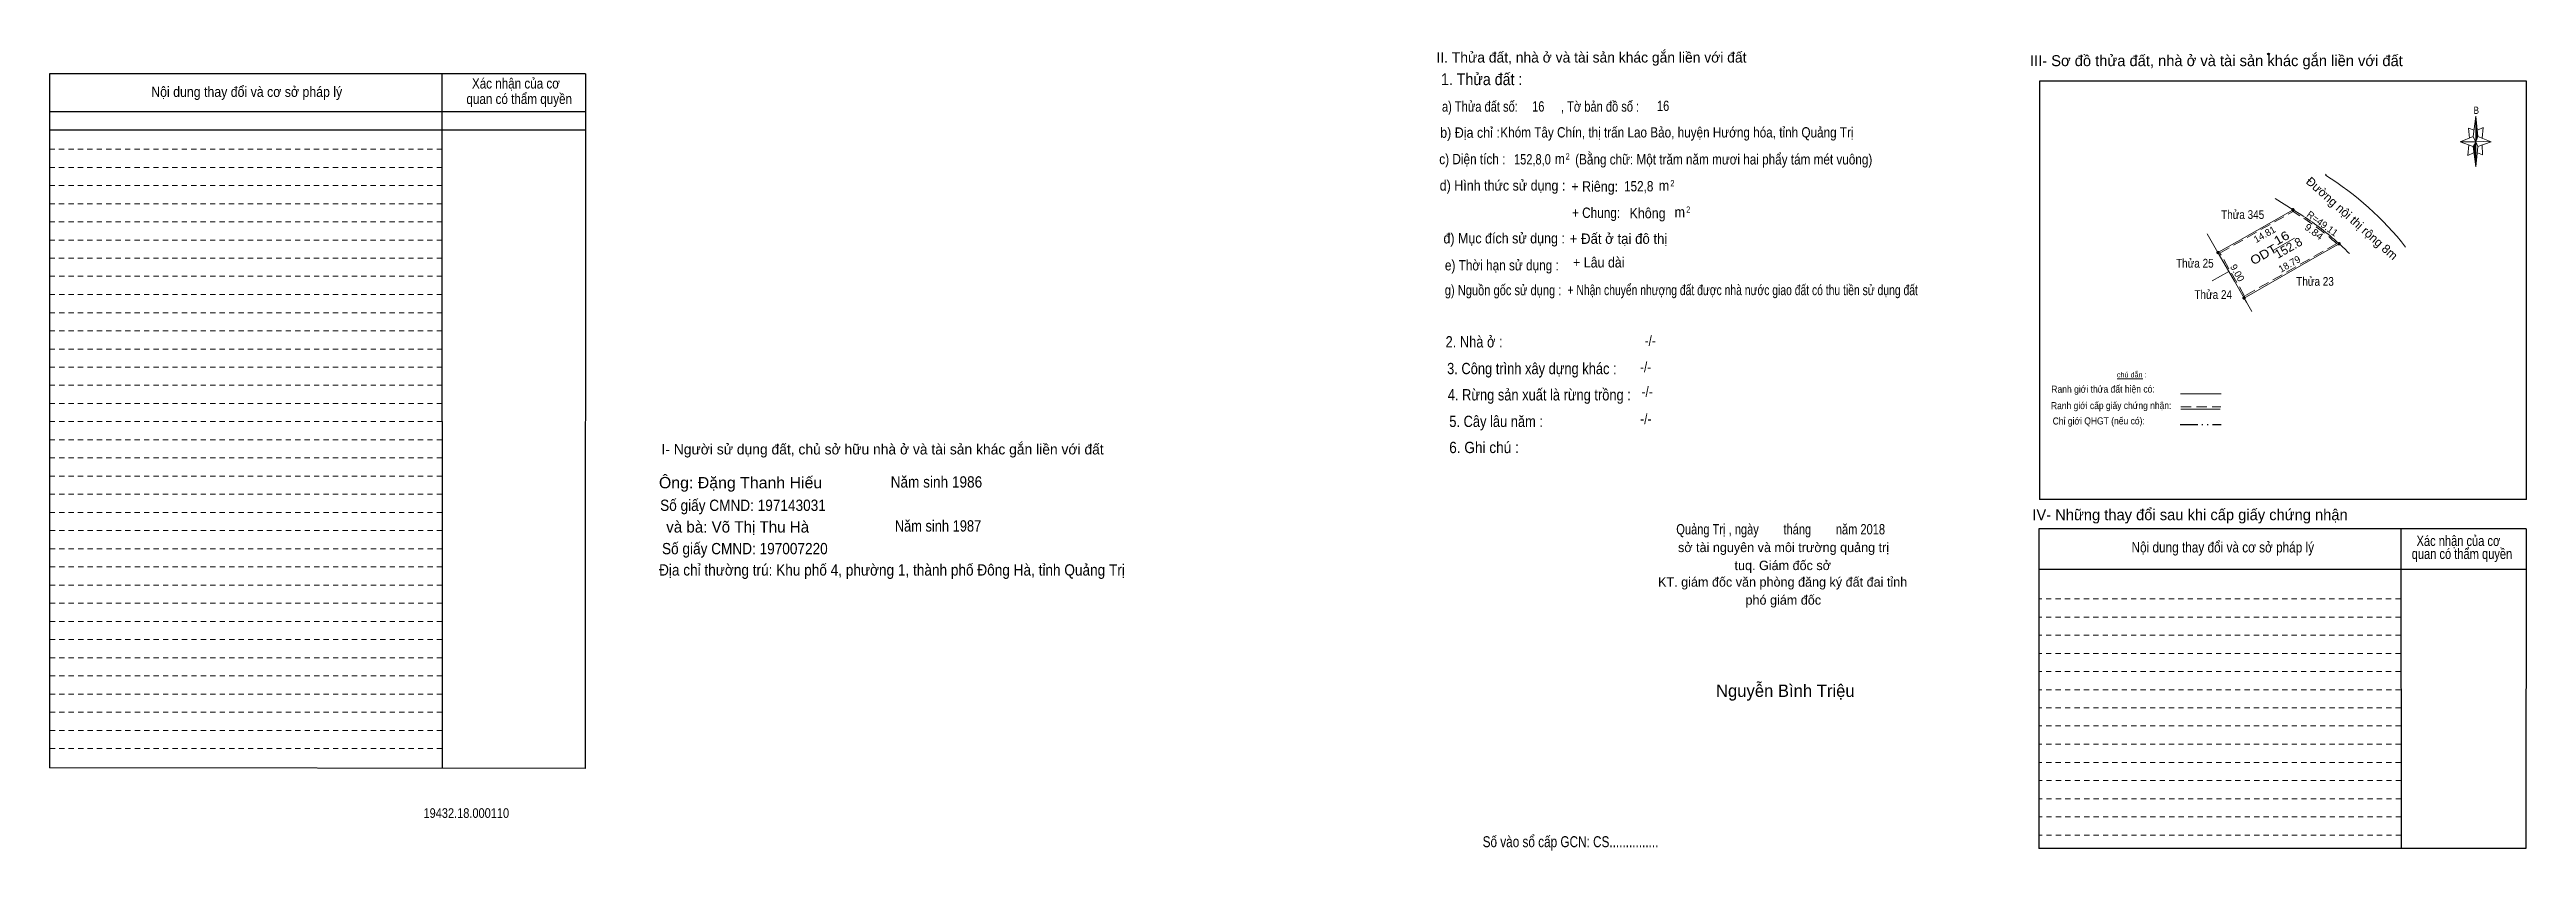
# Model space of a CAD drawing. Header units: metres. Extents: x 536683 to 537261, y 1838315 to 1838460.
# Drawn here: x 536836 to 537260.9, y 1838322.6 to 1838460.1 of the extents above; entities that cross this region are included whole.
import ezdxf
from ezdxf.enums import TextEntityAlignment as Align

# ---------------------------------------------------------------- set-up
doc = ezdxf.new("R2010")
doc.units = ezdxf.units.M
doc.header["$LTSCALE"] = 0.6
doc.header["$PDMODE"] = 32
doc.header["$PDSIZE"] = 0.3
for name, pattern in [('DASH_DOUBLE_DOT', [9.2, 5, -1.2, 0.3, -1.2, 0.3, -1.2]), ('MEDIUM_DASHED', [4.5, 3, -1.5]), ('SHORT_DASHED', [2.7, 1.5, -1.2])]:
    doc.linetypes.add(name, pattern=pattern)
for name, color, linetype, lineweight in [('10', 7, 'Continuous', 13), ('2', 7, 'SHORT_DASHED', 13), ('28', 7, 'Continuous', 25), ('55', 7, 'Continuous', 13), ('8', 7, 'Continuous', 13)]:
    doc.layers.add(name, color=color, linetype=linetype, lineweight=lineweight)
doc.layers.add('18', color=7, linetype='Continuous')
doc.layers.add('62', color=7, linetype='Continuous')

msp = doc.modelspace()

# ---------------------------------------------------------------- texts
at = {"layer": '10'}
for s, height, rotation, p in [('Đường nội thị rộng 8m', 1.5, 318.299, (537230.5061, 1838430.5382)), ('R=49.11', 1.2, 323.801, (537225.5756, 1838429.7235)), ('14.81', 1.2, 29.73, (537216.3074, 1838427.8337)), ('9.00', 1.2, 299.784, (537210.8225, 1838421.448)), ('18.79', 1.2, 29.718, (537220.5776, 1838422.7418))]:
    msp.add_text(s, height=height, rotation=rotation, dxfattribs=at).set_placement(p, align=Align.CENTER)
at = {"layer": '10', "width": 0.85}
for s, p in [('Thửa 345', (537212.25, 1838431)), ('Thửa 25', (537204.05, 1838422.65)), ('Thửa 24', (537207.2, 1838417.27)), ('Thửa 23', (537224.67, 1838419.53))]:
    msp.add_text(s, height=1.5, dxfattribs=at).set_placement(p, align=Align.CENTER)
at = {"layer": '10'}
for s, width, p in [('ODT', 1.15, (537214.08, 1838423.03)), ('16', 1.2, (537218.14, 1838426.43))]:
    msp.add_text(s, height=1.5, rotation=29.732, dxfattribs=dict(at, width=width)).set_placement(p)
msp.add_text('152.8', height=1.5, rotation=29.732, dxfattribs=at).set_placement((537218.31, 1838424.15))
at = {"layer": '10', "width": 1.1}
msp.add_text('9.84', height=1.2, rotation=323.514, dxfattribs=at).set_placement((537224.1132, 1838428.3326), align=Align.CENTER)
at = {"layer": '18'}
for s, height, p in [('II. Thửa đất, nhà ở và tài sản khác gắn liền với đất', 1.777, (537100.53, 1838457.86)), ('sở tài nguyên và môi trường quảng trị', 1.615, (537133.49, 1838373.8)), ('tuq. Giám đốc sở', 1.615, (537133.345, 1838370.71)), ('KT. giám đốc văn phòng đăng ký đất đai tỉnh', 1.615, (537133.33, 1838367.86)), ('phó giám đốc', 1.615, (537133.445, 1838364.77)), ('Nguyễn Bình Triệu', 2.133, (537133.79, 1838348.93))]:
    msp.add_text(s, height=height, dxfattribs=at).set_placement(p, align=Align.CENTER)
for s, height, width, p in [('1. Thửa đất :', 2.025, 0.9, (537081.695, 1838453.98)), ('a) Thửa đất số:              , Tờ bản đồ số : ', 1.779, 0.8, (537092.065, 1838449.42)), ('16', 1.77, 0.8, (537091.405, 1838449.44)), ('16', 1.77, 0.8, (537112.825, 1838449.54)), ('b) Địa chỉ : ', 1.779, 0.9, (537079.995, 1838444.94)), ('Khóm Tây Chín, thị trấn Lao Bảo, huyện Hướng hóa, tỉnh Quảng Trị', 1.77, 0.85, (537115.2, 1838444.99)), ('c) Diện tích :                                                   ', 1.779, 0.85, (537094.425, 1838440.4)), ('152,8,0', 1.77, 0.8, (537090.405, 1838440.36)), (' m', 1.779, 0.85, (537094.835, 1838440.44)), ('2', 1.078, 0.75, (537096.445, 1838441.21)), ('(Bằng chữ: Một trăm năm mươi hai phẩy tám mét vuông)', 1.77, 0.85, (537123.225, 1838440.36)), ('d) Hình thức sử dụng :', 1.779, 0.9, (537085.275, 1838435.87)), ('+ Riêng: ', 1.779, 0.9, (537101.39, 1838435.69)), ('152,8', 1.77, 0.85, (537108.64, 1838435.74)), (' m', 1.779, 0.9, (537112.67, 1838435.84)), ('2', 1.078, 0.8, (537114.42, 1838436.6)), ('       + Chung:', 1.779, 0.85, (537099.355, 1838431.18)), ('Không', 1.779, 0.9, (537110.155, 1838431.12)), (' m', 1.779, 0.9, (537115.39, 1838431.3)), ('2', 1.078, 0.8, (537117.13, 1838432.06)), ('đ) Mục đích sử dụng :', 1.779, 0.9, (537085.555, 1838426.8)), ('+ Đất ở tại đô thị', 1.78, 0.95, (537105.17, 1838426.73)), ('e) Thời hạn sử dụng :', 1.779, 0.85, (537085.16, 1838422.17)), ('g) Nguồn gốc sử dụng :', 1.779, 0.8, (537085.37, 1838417.9)), ('+ Nhận chuyển nhượng đất được nhà nước giao đất có thu tiền sử dụng đất', 1.77, 0.75, (537126.475, 1838417.92)), ('2. Nhà ở :', 1.941, 0.85, (537080.395, 1838408.94)), ('3. Công trình xây dựng khác :', 1.941, 0.85, (537090.305, 1838404.35)), ('4. Rừng sản xuất là rừng trồng :', 1.941, 0.85, (537091.585, 1838399.84)), ('5. Cây lâu năm :', 1.941, 0.85, (537084.175, 1838395.28)), ('6. Ghi chú :', 1.941, 0.9, (537082.1, 1838390.8)), ('Quảng Trị , ngày        tháng        năm 2018', 1.777, 0.8, (537132.99, 1838376.84)), ('19432.18.000110', 1.66, 0.85, (536907.5, 1838328.16)), ('Số vào sổ cấp GCN: CS...............', 1.885, 0.8, (537096.94, 1838323.13))]:
    msp.add_text(s, height=height, dxfattribs=dict(at, width=width)).set_placement(p, align=Align.CENTER)
at = {"layer": '2'}
for s, width, p in [('Nội dung thay đổi và cơ sở pháp lý', 0.9, (536869.83, 1838451.96)), ('Nội dung thay đổi và cơ sở pháp lý', 0.9, (536869.83, 1838451.96)), (' quan có thẩm quyền', 0.85, (536916.3, 1838450.74)), (' quan có thẩm quyền', 0.85, (536916.3, 1838450.74)), ('Xác nhận của cơ', 0.85, (536916.01, 1838453.4)), ('Xác nhận của cơ', 0.85, (536916.01, 1838453.4))]:
    msp.add_text(s, height=1.758, dxfattribs=dict(at, width=width)).set_placement(p, align=Align.CENTER)
at = {"layer": '28'}
for s, height, p in [('III- Sơ đồ thửa đất, nhà ở và tài sản khác gắn liền với đất', 1.885, (537207.745, 1838457.24)), ('I- Người sử dụng đất, chủ sở hữu nhà ở và tài sản khác gắn liền với đất', 1.777, (536978.92, 1838390.57)), ('IV- Những thay đổi sau khi cấp giấy chứng nhận', 1.885, (537203.22, 1838379.28)), ('và bà: Võ Thị Thu Hà', 1.94, (536954.055, 1838377.16))]:
    msp.add_text(s, height=height, dxfattribs=at).set_placement(p, align=Align.CENTER)
for s, height, width, p in [('-/-', 1.779, 0.85, (537110.615, 1838409.21)), ('-/-', 1.779, 0.85, (537109.825, 1838404.7)), ('-/-', 1.779, 0.85, (537110.085, 1838400.46)), ('-/-', 1.779, 0.85, (537109.855, 1838395.78)), ('Ông: Đặng Thanh Hiếu', 1.94, 1.05, (536954.555, 1838384.76)), ('Năm sinh 1986', 1.94, 0.9, (536988.155, 1838384.88)), ('Số giấy CMND: 197143031', 1.94, 0.9, (536954.965, 1838380.87)), ('Số giấy CMND: 197007220', 1.94, 0.9, (536955.29, 1838373.43)), ('Năm sinh 1987', 1.94, 0.85, (536988.425, 1838377.33)), ('Nội dung thay đổi và cơ sở pháp lý', 1.779, 0.85, (537208.845, 1838373.74)), ('Xác nhận của cơ', 1.779, 0.8, (537249.265, 1838374.85)), ('Địa chỉ thường trú: Khu phố 4, phường 1, thành phố Đông Hà, tỉnh Quảng Trị', 1.94, 0.9, (536980.525, 1838369.77)), (' quan có thẩm quyền', 1.779, 0.8, (537249.61, 1838372.62))]:
    msp.add_text(s, height=height, dxfattribs=dict(at, width=width)).set_placement(p, align=Align.CENTER)
at = {"layer": '55', "width": 0.9}
for s, height, p in [('Ranh giới thửa đất hiện có:', 1.218, (537188.2987, 1838401.1789)), ('Ranh giới cấp giấy chứng nhận:', 1.206, (537189.6937, 1838398.362)), ('Chỉ giới QHGT (nếu có):', 1.213, (537187.5587, 1838395.7175))]:
    msp.add_text(s, height=height, rotation=0.127, dxfattribs=at).set_placement(p, align=Align.CENTER)
at = {"layer": '55'}
msp.add_text('chú dẫn :', height=0.8971, rotation=359.976, dxfattribs=at).set_placement((537193.2248, 1838403.7988), align=Align.CENTER)
at = {"layer": '62', "width": 0.9}
msp.add_text('+ Lâu dài', height=1.77, dxfattribs=at).set_placement((537101.79, 1838422.67), align=Align.CENTER)
at = {"layer": '8', "width": 0.85}
msp.add_text('B', height=1.24, dxfattribs=at).set_placement((537252.325, 1838449.04), align=Align.CENTER)

# ---------------------------------------------------------------- hatches: boundary and pattern name
at = {"layer": '10'}
for points in [[(537221.09, 1838432.59, 1), (537220.69, 1838432.59, 1)], [(537229, 1838426.74, 1), (537228.6, 1838426.74, 1)], [(537208.22, 1838425.24, 1), (537207.82, 1838425.24, 1)], [(537212.69, 1838417.43, 1), (537212.29, 1838417.43, 1)]]:
    msp.add_hatch(color=256, dxfattribs=at).paths.add_polyline_path(points)
at = {"layer": '8'}
for points in [[(537252.24, 1838448.68), (537252.6, 1838445.16), (537252.24, 1838444.26)], [(537252.24, 1838444.26), (537252.24, 1838439.94), (537251.8, 1838443.46)]]:
    msp.add_hatch(color=256, dxfattribs=at).paths.add_polyline_path(points)

# ---------------------------------------------------------------- linework, layer by layer
at = {"layer": '10'}
for p, q in [((537226.46, 1838438.54), (537226.57, 1838438.72)), ((537226.46, 1838438.54), (537226.57, 1838438.72)), ((537220.89, 1838432.59), (537211.35, 1838427.14)), ((537220.89, 1838432.59), (537217.85, 1838434.49)), ((537222.21, 1838431.76), (537220.89, 1838432.59)), ((537211.35, 1838427.14), (537208.02, 1838425.24)), ((537217.55, 1838425.67), (537221.13, 1838427.71)), ((537225.84, 1838425.05), (537228.8, 1838426.74)), ((537225.84, 1838425.05), (537228.8, 1838426.74)), ((537225.84, 1838425.05), (537228.8, 1838426.74)), ((537225.84, 1838425.05), (537228.8, 1838426.74)), ((537225.84, 1838425.05), (537228.8, 1838426.74)), ((537225.84, 1838425.05), (537228.8, 1838426.74)), ((537207.02, 1838420.35), (537209.88, 1838421.99)), ((537212.49, 1838417.43), (537212.89, 1838416.73)), ((537212.89, 1838416.73), (537213.81, 1838415.11))]:
    msp.add_line(p, q, dxfattribs=at)
at = {"layer": '10', "linetype": 'MEDIUM_DASHED'}
msp.add_line((537222.08, 1838431.55), (537220.89, 1838432.3), dxfattribs=at)
msp.add_lwpolyline([(537228.38, 1838426.79), (537212.58, 1838417.77), (537208.36, 1838425.15), (537220.89, 1838432.3)], dxfattribs=at)
at = {"layer": '10'}
for points in [[(537206.19, 1838428.45), (537208.02, 1838425.24), (537208.24, 1838425.37)], [(537208.02, 1838425.24), (537208.24, 1838424.86), (537210.83, 1838420.33)], [(537210.83, 1838420.33), (537212.49, 1838417.43), (537225.84, 1838425.05)]]:
    msp.add_lwpolyline(points, dxfattribs=at)
at = {"layer": '10', "linetype": 'MEDIUM_DASHED'}
for centre in [(537220.89, 1838432.59), (537228.8, 1838426.74), (537208.02, 1838425.24), (537212.49, 1838417.43)]:
    msp.add_circle(centre, 0.2, dxfattribs=at)
at = {"layer": '10'}
for centre, radius, start, end in [((537197.771, 1838392.7848), 54, 38.19747, 57.91335), ((537197.771, 1838392.7848), 54, 38.19747, 57.91335), ((537197.771, 1838392.7848), 54, 38.19747, 57.91335), ((537197.771, 1838392.7848), 54, 38.19747, 57.91335), ((537197.771, 1838392.7848), 46, 48.3185, 57.91335), ((537197.771, 1838392.7848), 46, 47.57952, 48.3185), ((537197.771, 1838392.7848), 46, 47.57952, 48.3185), ((537197.771, 1838392.7848), 46, 47.57952, 48.3185), ((537197.771, 1838392.7848), 46, 47.57952, 48.3185), ((537202.2304, 1838396.9101), 39.947, 44.7835, 48.30841)]:
    msp.add_arc(centre, radius, start, end, dxfattribs=at)
at = {"layer": '10', "linetype": 'MEDIUM_DASHED'}
msp.add_arc((537197.771, 1838392.7848), 45.75, 48.01299, 57.91335, dxfattribs=at)
at = {"layer": '2', "linetype": 'Continuous', "lineweight": 25}
for p, q in [((536927.94, 1838455.91), (536836.02, 1838455.91)), ((536836.02, 1838455.91), (536836.02, 1838336.76)), ((536903.32, 1838455.91), (536903.36, 1838336.64)), ((536927.94, 1838449.4), (536836.13, 1838449.4)), ((536927.94, 1838446.26), (536836.13, 1838446.26))]:
    msp.add_line(p, q, dxfattribs=at)
at = {"layer": '2'}
for p, q in [((536903.32, 1838442.98), (536836, 1838442.98)), ((536903.32, 1838439.86), (536836, 1838439.86)), ((536903.32, 1838439.86), (536836.02, 1838439.86)), ((536903.32, 1838436.74), (536836.02, 1838436.74)), ((536903.32, 1838433.62), (536836.02, 1838433.62)), ((536903.32, 1838430.52), (536836.02, 1838430.52)), ((536903.32, 1838427.38), (536836.02, 1838427.38)), ((536903.32, 1838424.26), (536836.02, 1838424.26)), ((536903.34, 1838421.16), (536836.02, 1838421.16)), ((536903.34, 1838418.02), (536836.02, 1838418.02)), ((536903.34, 1838414.88), (536836.02, 1838414.88)), ((536903.34, 1838411.8), (536836.02, 1838411.8)), ((536903.34, 1838408.66), (536836.02, 1838408.66)), ((536903.34, 1838405.56), (536836.02, 1838405.56)), ((536903.34, 1838402.44), (536836.02, 1838402.44)), ((536903.34, 1838399.32), (536836.02, 1838399.32)), ((536903.34, 1838396.2), (536836.02, 1838396.2)), ((536903.34, 1838393.08), (536836.02, 1838393.08)), ((536903.34, 1838389.96), (536836.02, 1838389.96)), ((536903.34, 1838386.84), (536836.02, 1838386.84)), ((536903.34, 1838383.72), (536836.02, 1838383.72)), ((536903.34, 1838380.6), (536836.02, 1838380.6)), ((536903.36, 1838377.48), (536836.02, 1838377.48)), ((536903.36, 1838374.37), (536836.02, 1838374.37)), ((536903.36, 1838371.25), (536836.02, 1838371.25)), ((536903.36, 1838368.13), (536836.02, 1838368.13)), ((536903.36, 1838365.01), (536836.02, 1838365.01)), ((536903.36, 1838361.9), (536836.02, 1838361.9)), ((536903.36, 1838358.78), (536836.02, 1838358.78)), ((537239.36, 1838362.64), (537177.29, 1838362.64)), ((537239.36, 1838359.52), (537177.29, 1838359.52)), ((536903.36, 1838355.65), (536836.02, 1838355.65)), ((537239.36, 1838356.4), (537177.29, 1838356.4)), ((536903.36, 1838352.53), (536836.02, 1838352.53)), ((537239.36, 1838353.3), (537177.29, 1838353.3)), ((537239.38, 1838350.16), (537177.29, 1838350.16)), ((536903.36, 1838349.4), (536836.02, 1838349.4)), ((536903.36, 1838346.3), (536836.02, 1838346.3)), ((537239.38, 1838347.04), (537177.29, 1838347.04)), ((536903.36, 1838343.18), (536836.02, 1838343.18)), ((537239.38, 1838343.94), (537177.29, 1838343.94)), ((536903.36, 1838340.06), (536836.02, 1838340.06)), ((537239.38, 1838340.82), (537177.29, 1838340.82)), ((537239.38, 1838337.68), (537177.29, 1838337.68)), ((537239.42, 1838334.58), (537177.29, 1838334.58)), ((537239.42, 1838331.44), (537177.29, 1838331.44)), ((537239.42, 1838328.35), (537177.29, 1838328.35)), ((537239.42, 1838325.22), (537177.29, 1838325.22))]:
    msp.add_line(p, q, dxfattribs=at)
at = {"layer": '2', "linetype": 'Continuous', "lineweight": 25}
msp.add_lwpolyline([(536927.94, 1838455.91), (536927.9, 1838336.62), (536836.02, 1838336.76)], dxfattribs=at)
at = {"layer": '28'}
for p, q in [((537177.38, 1838454.68), (537177.38, 1838382.83)), ((537260.94, 1838382.83), (537177.38, 1838382.83)), ((537239.36, 1838377.78), (537239.42, 1838322.92)), ((537260.87, 1838377.78), (537260.82, 1838322.92)), ((537260.87, 1838370.8), (537177.29, 1838370.8)), ((537260.82, 1838322.92), (537177.29, 1838322.92))]:
    msp.add_line(p, q, dxfattribs=at)
at = {"layer": '28', "linetype": 'SHORT_DASHED', "lineweight": 13}
msp.add_line((537239.36, 1838365.76), (537177.29, 1838365.76), dxfattribs=at)
at = {"layer": '28'}
for points in [[(537260.94, 1838382.83), (537260.94, 1838454.68), (537177.38, 1838454.68)], [(537260.87, 1838377.78), (537177.29, 1838377.78), (537177.29, 1838322.92)]]:
    msp.add_lwpolyline(points, dxfattribs=at)
msp.add_point((537216.68, 1838459.33), dxfattribs=at)
at = {"layer": '55'}
for p, q in [((537190.74, 1838403.56), (537195.1, 1838403.54)), ((537201.58, 1838400.99), (537208.59, 1838400.99)), ((537201.64, 1838398.32), (537208.38, 1838398.32)), ((537201.64, 1838398.32), (537208.38, 1838398.32))]:
    msp.add_line(p, q, dxfattribs=at)
at = {"layer": '55', "linetype": 'MEDIUM_DASHED'}
msp.add_line((537201.63, 1838398.77), (537208.53, 1838398.77), dxfattribs=at)
at = {"layer": '55', "linetype": 'DASH_DOUBLE_DOT', "lineweight": 25}
msp.add_line((537201.54, 1838395.73), (537208.56, 1838395.73), dxfattribs=at)
at = {"layer": '8'}
for p, q in [((537251.8, 1838445.16), (537252.24, 1838448.68)), ((537251.8, 1838443.46), (537249.54, 1838444.26)), ((537252.6, 1838443.46), (537252.24, 1838439.94)), ((537252.6, 1838445.16), (537254.86, 1838444.26)), ((537253.32, 1838443.72), (537253.42, 1838442.02)), ((537253.42, 1838442.02), (537252.52, 1838442.38))]:
    msp.add_line(p, q, dxfattribs=at)
for points in [[(537252.24, 1838448.68), (537252.6, 1838445.16), (537252.24, 1838444.26)], [(537252.24, 1838444.26), (537249.54, 1838444.26), (537251.8, 1838445.16), (537252.6, 1838443.46), (537254.86, 1838444.26), (537252.24, 1838444.36)], [(537252.24, 1838444.26), (537252.24, 1838439.94), (537251.8, 1838443.46)]]:
    msp.add_lwpolyline(points, close=True, dxfattribs=at)
for points in [[(537252.24, 1838444.26), (537251.8, 1838445.16), (537249.54, 1838444.26)], [(537251.08, 1838443.72), (537250.9, 1838441.92), (537251.88, 1838442.38)], [(537251.98, 1838446.24), (537250.98, 1838446.6), (537251.16, 1838444.9)], [(537252.24, 1838444.26), (537252.6, 1838443.46), (537254.86, 1838444.26)], [(537252.52, 1838446.24), (537253.5, 1838446.7), (537253.32, 1838444.9)]]:
    msp.add_lwpolyline(points, dxfattribs=at)

msp.set_redraw_order([(e.dxf.handle, doc.entitydb.next_handle()) for e in msp.query("TEXT MTEXT ATTDEF DIMENSION ARC_DIMENSION")])  # texts and dimensions are drawn at this point

doc.saveas('drawing.dxf')
